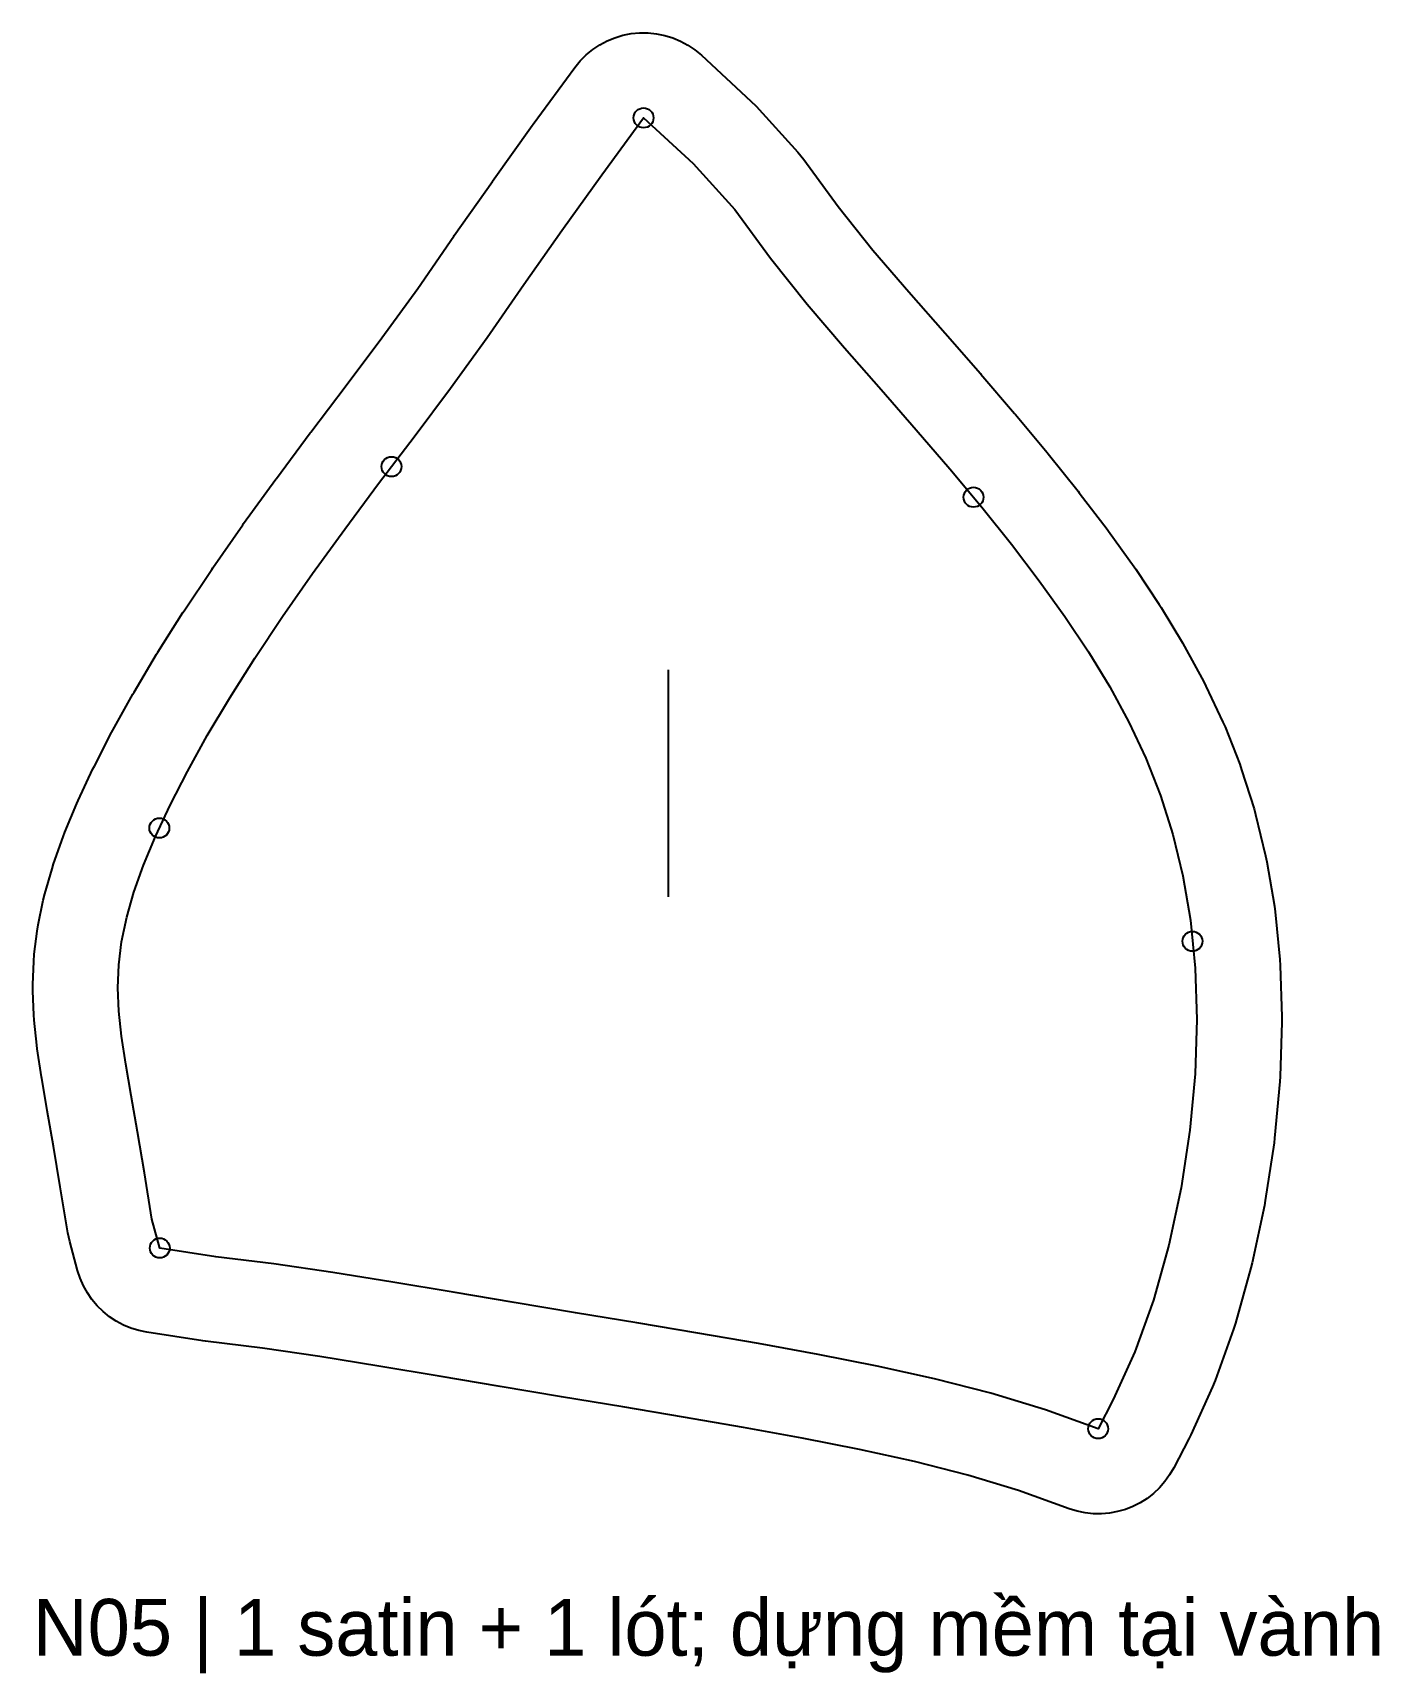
# Model space of a CAD drawing. Header units: millimetres. Extents: x 0 to 995, y -21 to 196.
# Drawn here: x 731 to 778.4, y -5.6 to 52.2 of the extents above; entities that cross this region are included whole.
import ezdxf

# ---------------------------------------------------------------- set-up
doc = ezdxf.new("R2010")
doc.units = ezdxf.units.MM
for name, color, linetype in [('CUT', 7, 'Continuous'), ('GRAIN', 8, 'Continuous'), ('LABEL', 7, 'Continuous'), ('NOTCH', 5, 'Continuous'), ('SEW', 1, 'Continuous')]:
    doc.layers.add(name, color=color, linetype=linetype)

msp = doc.modelspace()

# ---------------------------------------------------------------- texts
at = {"layer": 'LABEL'}
msp.add_text('N05 | 1 satin + 1 lót; dựng mềm tại vành', height=2, dxfattribs=at).set_placement((730.993, -5))

# ---------------------------------------------------------------- linework, layer by layer
at = {"layer": 'CUT'}
msp.add_lwpolyline([(731.361, 21.62), (731.416, 21.842), (731.669, 22.729), (731.724, 22.901), (732.06, 23.853), (732.122, 24.014), (732.546, 25.026), (732.595, 25.136), (733.112, 26.242), (733.16, 26.341), (733.768, 27.526), (733.815, 27.613), (734.516, 28.874), (734.56, 28.951), (735.354, 30.285), (735.396, 30.354), (736.281, 31.755), (736.321, 31.815), (737.295, 33.276), (737.331, 33.329), (738.387, 34.843), (738.418, 34.887), (739.55, 36.449), (739.572, 36.48), (740.768, 38.087), (740.782, 38.105), (742.028, 39.753), (743.291, 41.439), (744.552, 43.175), (745.821, 45.014), (745.839, 45.039), (747.184, 46.943), (747.19, 46.953), (748.59, 48.919), (748.617, 48.957), (750.091, 50.961), (750.279, 51.191), (750.488, 51.402), (750.717, 51.59), (750.964, 51.756), (751.226, 51.896), (751.5, 52.009), (751.784, 52.095), (752.075, 52.152), (752.371, 52.18), (752.668, 52.179), (752.963, 52.149), (753.254, 52.089), (753.537, 52.001), (753.811, 51.886), (754.071, 51.744), (754.317, 51.577), (754.545, 51.387), (756.29, 49.773), (756.47, 49.592), (757.945, 47.975), (758.152, 47.722), (759.367, 46.057), (760.59, 44.526), (761.855, 43.049), (763.13, 41.596), (763.133, 41.592), (764.375, 40.172), (764.394, 40.15), (765.578, 38.77), (765.607, 38.736), (766.727, 37.39), (766.764, 37.345), (767.814, 36.032), (767.858, 35.976), (768.836, 34.693), (768.888, 34.623), (769.791, 33.364), (769.851, 33.278), (770.678, 32.035), (770.746, 31.929), (771.497, 30.692), (771.571, 30.563), (772.244, 29.318), (772.321, 29.166), (772.917, 27.897), (772.993, 27.722), (773.51, 26.411), (773.578, 26.218), (774.015, 24.844), (774.072, 24.64), (774.424, 23.181), (774.466, 22.974), (774.73, 21.408), (774.756, 21.21), (774.925, 19.525), (774.938, 19.32), (774.995, 17.515), (774.995, 17.325), (774.935, 15.412), (774.924, 15.232), (774.74, 13.239), (774.719, 13.065), (774.411, 11.035), (774.379, 10.861), (773.951, 8.847), (773.906, 8.664), (773.364, 6.72), (773.297, 6.511), (772.642, 4.691), (772.552, 4.468), (771.788, 2.784), (771.719, 2.642), (771.187, 1.616), (771.042, 1.368), (770.875, 1.134), (770.686, 0.918), (770.477, 0.72), (770.25, 0.544), (770.007, 0.39), (769.75, 0.26), (769.483, 0.155), (769.206, 0.076), (768.923, 0.025), (768.637, 0), (768.349, 0.003), (768.063, 0.033), (767.782, 0.091), (767.507, 0.176), (765.723, 0.818), (763.934, 1.356), (762.058, 1.837), (760.118, 2.268), (758.101, 2.666), (756.031, 3.042), (753.919, 3.405), (751.777, 3.764), (749.621, 4.123), (747.459, 4.486), (745.309, 4.848), (743.186, 5.203), (741.105, 5.538), (739.083, 5.836), (737.076, 6.08), (736.981, 6.093), (735.007, 6.398), (734.725, 6.456), (734.45, 6.54), (734.184, 6.65), (733.93, 6.785), (733.69, 6.944), (733.467, 7.125), (733.262, 7.326), (733.077, 7.547), (732.914, 7.784), (732.774, 8.035), (732.659, 8.299), (732.57, 8.572), (732.291, 9.594), (732.224, 9.905), (731.961, 11.525), (731.725, 12.958), (731.504, 14.214), (731.502, 14.223), (731.31, 15.334), (731.3, 15.397), (731.151, 16.377), (731.134, 16.513), (731.041, 17.397), (731.027, 17.586), (730.993, 18.413), (730.993, 18.653), (731.024, 19.457), (731.044, 19.712), (731.145, 20.524), (731.184, 20.757), (731.361, 21.62)], close=True, dxfattribs=at)
at = {"layer": 'GRAIN'}
msp.add_line((753.386, 21.733), (753.386, 29.733), dxfattribs=at)
at = {"layer": 'NOTCH'}
for centre in [(752.508, 49.184), (752.508, 49.184), (743.628, 36.895), (764.133, 35.817), (735.451, 24.161), (771.845, 20.17), (735.464, 9.363), (768.524, 2.998)]:
    msp.add_circle(centre, 0.35, dxfattribs=at)
at = {"layer": 'SEW'}
msp.add_lwpolyline([(734.3, 21.016), (734.554, 21.903), (734.889, 22.855), (735.313, 23.866), (735.829, 24.972), (736.437, 26.156), (737.138, 27.417), (737.932, 28.751), (738.817, 30.152), (739.791, 31.612), (740.848, 33.127), (741.979, 34.689), (743.175, 36.296), (744.425, 37.949), (745.706, 39.658), (747, 41.441), (748.29, 43.309), (749.635, 45.213), (751.034, 47.179), (752.508, 49.184), (754.254, 47.57), (755.729, 45.954), (756.983, 44.235), (758.277, 42.614), (759.588, 41.083), (760.875, 39.617), (762.117, 38.197), (763.301, 36.816), (764.421, 35.471), (765.472, 34.158), (766.45, 32.874), (767.354, 31.615), (768.181, 30.372), (768.932, 29.135), (769.606, 27.89), (770.202, 26.621), (770.719, 25.31), (771.155, 23.936), (771.508, 22.477), (771.771, 20.911), (771.94, 19.226), (771.997, 17.42), (771.936, 15.507), (771.753, 13.515), (771.445, 11.485), (771.017, 9.47), (770.474, 7.526), (769.819, 5.707), (769.056, 4.023), (768.524, 2.998), (766.664, 3.668), (764.739, 4.247), (762.755, 4.755), (760.734, 5.204), (758.66, 5.614), (756.553, 5.997), (754.421, 6.363), (752.271, 6.723), (750.114, 7.083), (747.955, 7.444), (745.805, 7.807), (743.672, 8.163), (741.562, 8.503), (739.483, 8.809), (737.439, 9.058), (735.464, 9.363), (735.185, 10.384), (734.922, 12.009), (734.683, 13.462), (734.458, 14.735), (734.266, 15.846), (734.117, 16.826), (734.025, 17.71), (733.99, 18.537), (734.021, 19.342), (734.122, 20.153), (734.3, 21.016)], close=True, dxfattribs=at)

msp.set_redraw_order([(e.dxf.handle, doc.entitydb.next_handle()) for e in msp.query("TEXT MTEXT ATTDEF DIMENSION ARC_DIMENSION")])  # texts and dimensions are drawn at this point

doc.saveas('drawing.dxf')
